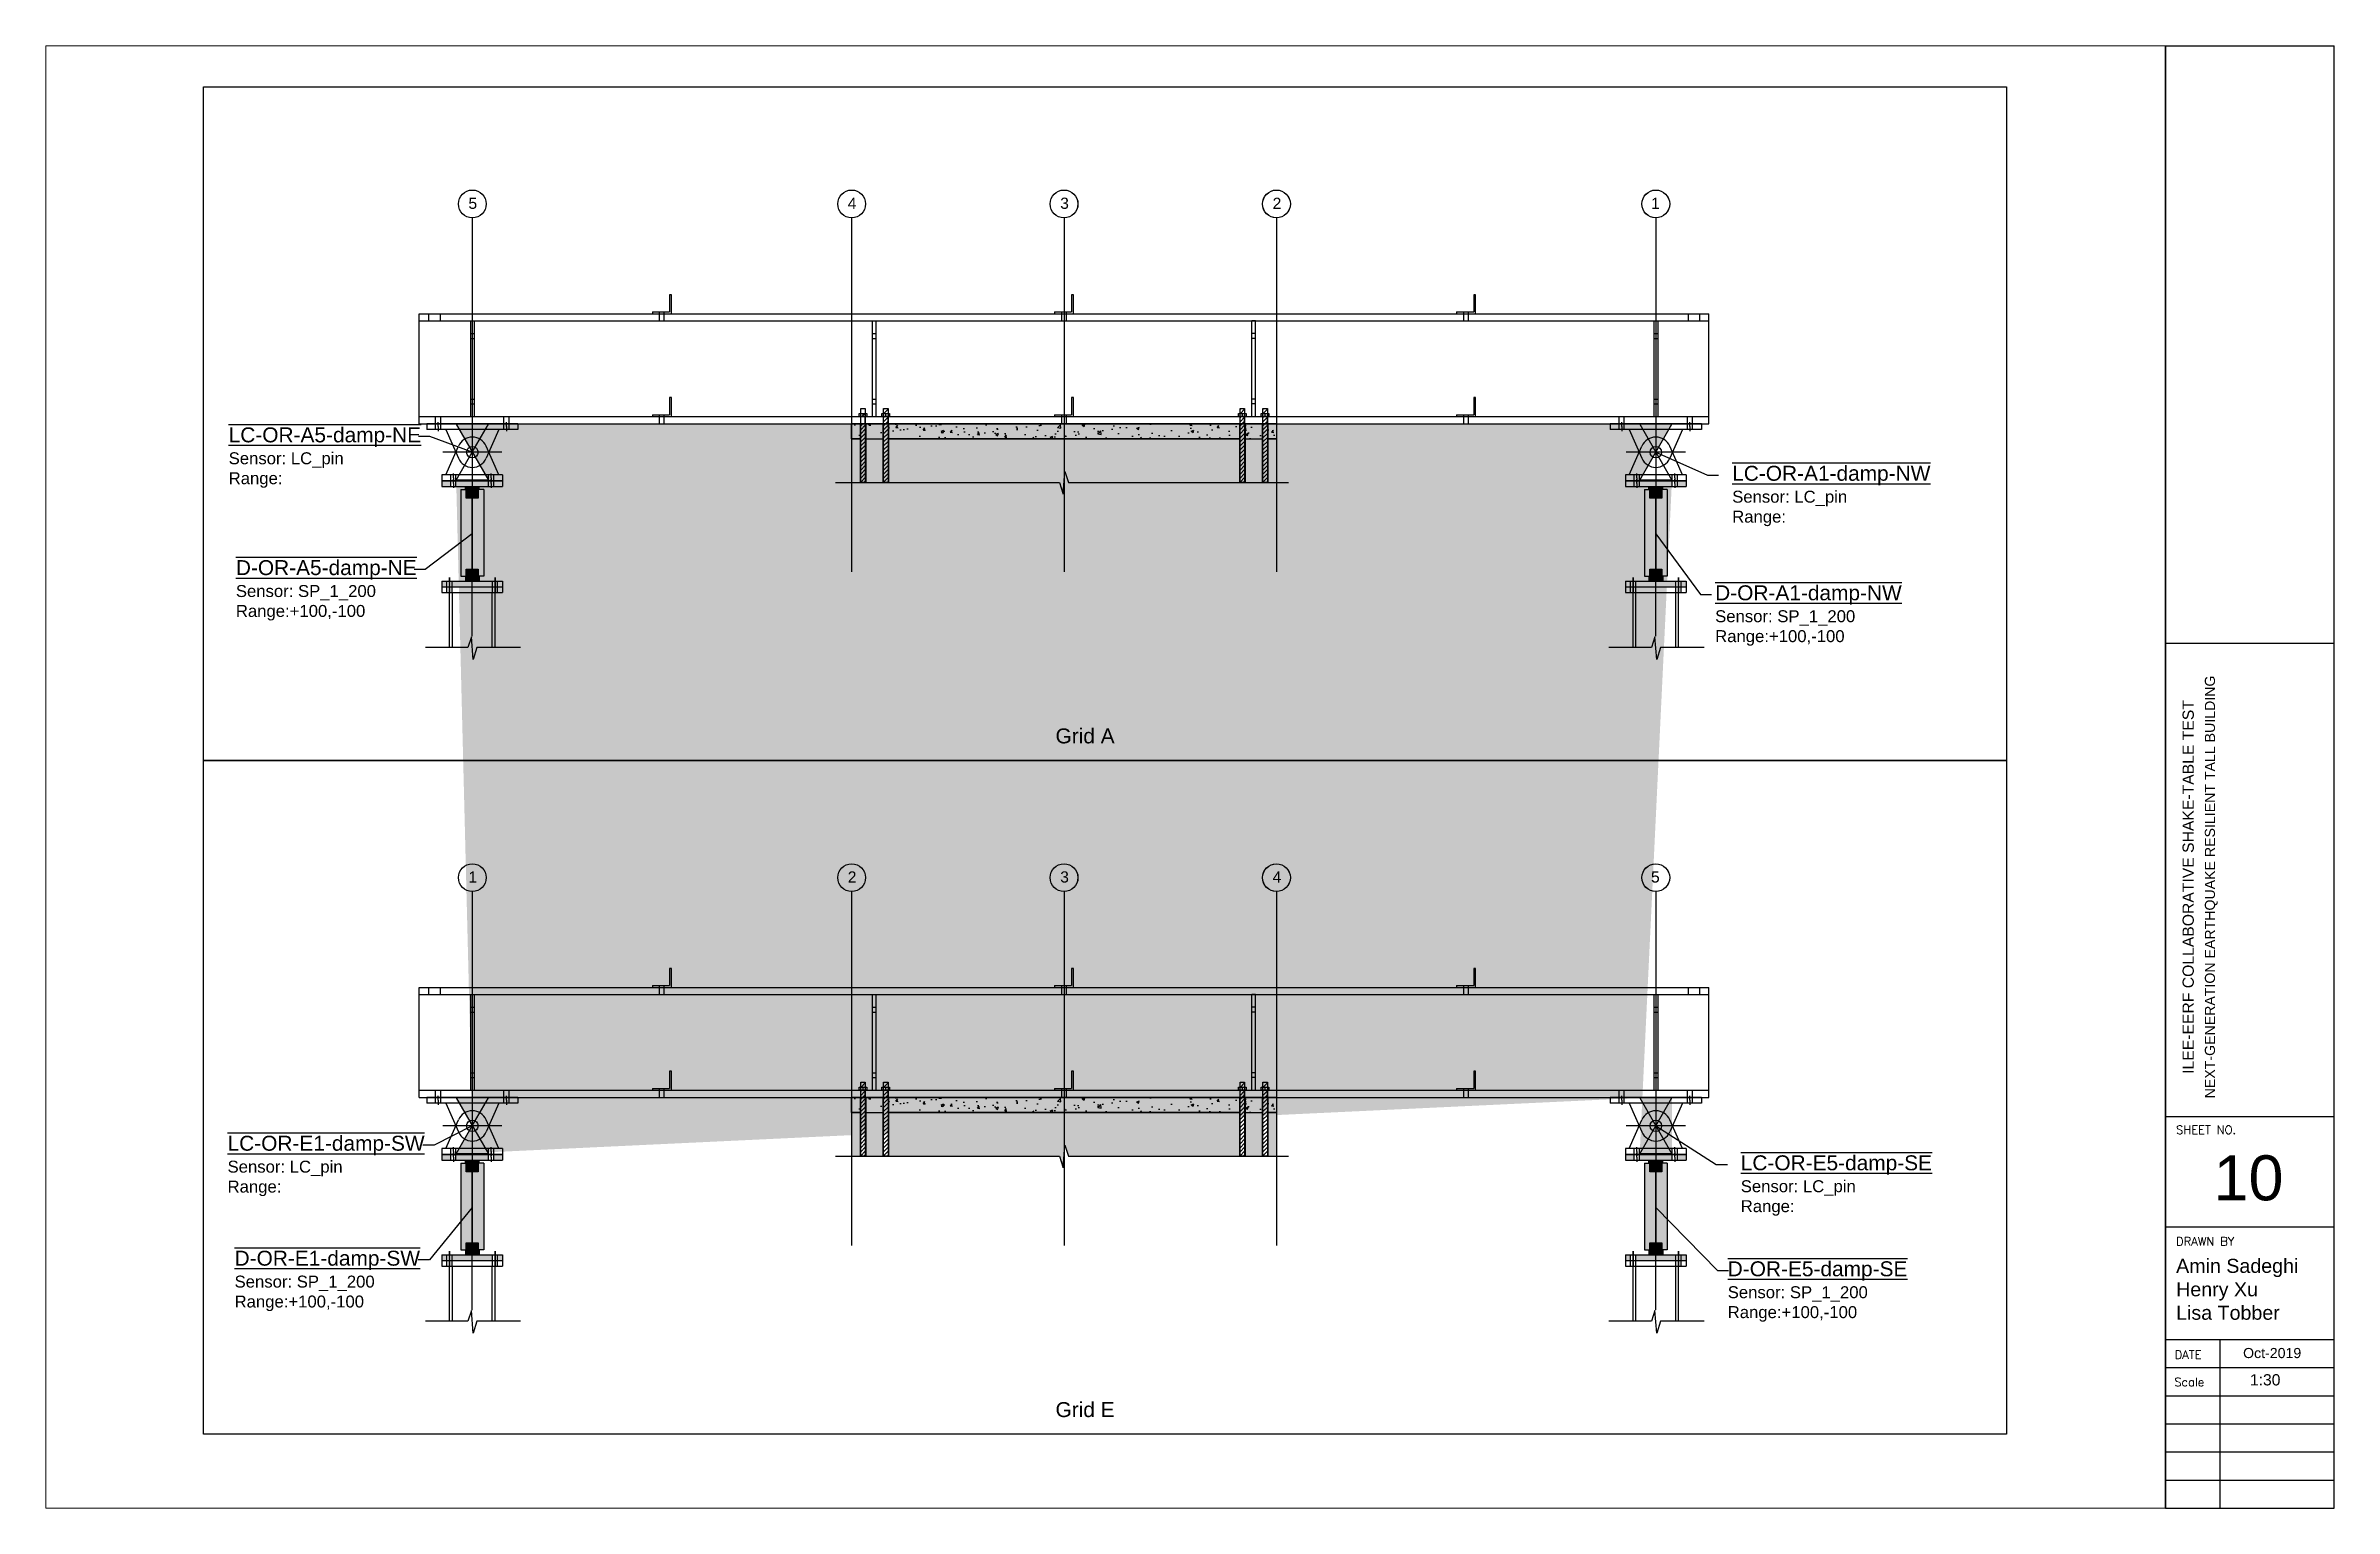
# Paper-space layout '10Outrigger LED' of a CAD drawing. Header units: millimetres. Extents: x 15 to 422, y 10 to 270.
# The model-space entities are those that its viewports show. They can reach past a viewport. Long polylines and large blocks are cut down to what shows.
import ezdxf
from ezdxf import colors
from ezdxf.entities.mleader import LeaderData, LeaderLine
from ezdxf.math import Vec2, Vec3

# ---------------------------------------------------------------- set-up
doc = ezdxf.new("R2010")
doc.units = ezdxf.units.MM
doc.header["$MEASUREMENT"] = 0
doc.linetypes.add('ACAD_ISO02W100', pattern=[15, 12, -3])
doc.linetypes.add('CENTER', pattern=[50.8, 31.75, -6.35, 6.35, -6.35])
for name, color, linetype in [('greygrid', 252, 'CENTER'), ('notation', 6, 'Continuous'), ('Note', 7, 'Continuous'), ('Plot', 254, 'Continuous'), ('SolidLine', 7, 'Continuous'), ('STRUCTURENOTE', 7, 'Continuous'), ('truss', 250, 'Continuous')]:
    doc.layers.add(name, color=color, linetype=linetype)
doc.styles.get("Standard").update_dxf_attribs({"font": 'arial.ttf'})
doc.styles.add('style1', font='arial.ttf', dxfattribs={"height": 2.5})

psp = doc.layouts.new('10Outrigger LED')

# ---------------------------------------------------------------- texts
at = {"insert": (407, 33.83), "char_height": 2, "width": 9.8438, "attachment_point": 1}
psp.add_mtext('1:30', dxfattribs=at)
at = {"layer": 'SolidLine', "insert": (406.76, 68.68), "char_height": 8, "attachment_point": 5, "style": 'style1'}
psp.add_mtext_dynamic_manual_height_columns('\\pxqc;10', width=21.402, gutter_width=4.71, heights=[6.57], dxfattribs=at)

msp = doc.modelspace()

# ---------------------------------------------------------------- texts
at = {"layer": 'greygrid', "color": 251, "lineweight": -2, "ltscale": 0.2, "true_color": 0x525252, "char_height": 37.5, "attachment_point": 5}
for s, insert in [('5', (21224, 7596.5)), ('4', (22493.9, 7596.5)), ('3', (23205.1, 7596.5)), ('3', (23205.2, 7596.5)), ('2', (23916.4, 7596.5)), ('1', (25183.3, 7596.5)), ('1', (21223.9, 5341.8)), ('1', (21224, 5341.8)), ('2', (22493.9, 5341.8)), ('2', (22494, 5341.8)), ('3', (23205.1, 5341.8)), ('3', (23205.2, 5341.8)), ('4', (23916.3, 5341.8)), ('4', (23916.4, 5341.8)), ('5', (25183.1, 5341.8)), ('5', (25183.3, 5341.8))]:
    msp.add_mtext_dynamic_manual_height_columns(s, width=22.5, gutter_width=50, heights=[0], dxfattribs=dict(at, insert=insert))
at = {"layer": 'greygrid', "lineweight": -2, "ltscale": 0.2, "char_height": 50, "attachment_point": 5}
for s, insert in [('Grid A', (23273.9, 5813.7)), ('Grid E', (23273.9, 3559))]:
    msp.add_mtext_dynamic_manual_height_columns(s, width=881.731, gutter_width=50, heights=[0], dxfattribs=dict(at, insert=insert))

# ---------------------------------------------------------------- blocks, each defined once
blk = doc.blocks.new('Sign')
at = {"layer": 'SolidLine'}
for p, q in [((392, 270), (422, 270)), ((392, 270), (392, 10)), ((422, 10), (422, 270)), ((392, 163.78), (422, 163.78)), ((392, 79.67), (422, 79.67)), ((392, 60), (422, 60)), ((392, 40), (422, 40)), ((401.67, 40), (401.67, 10)), ((392, 35), (422, 35)), ((392, 30), (422, 30)), ((392, 25), (422, 25)), ((392, 20), (422, 20)), ((392, 15), (422, 15)), ((392, 10), (422, 10))]:
    blk.add_line(p, q, dxfattribs=at)
at = {"layer": 'SolidLine', "attachment_point": 5, "rotation": 90, "style": 'style1'}
for s, width, heights, insert, char_height in [('\\pxqc;{\\C256;\\c0;NEXT-GENERATION EARTHQUAKE RESILIENT TALL BUILDING }', 88.7528, [7.26], (400.14, 120.45), 1.8), ('{\\C256;\\c0;ILEE-EERF COLLABORATIVE SHAKE-TABLE TEST }', 72.1629, [5.73], (396.04, 120.45), 2)]:
    blk.add_mtext_dynamic_manual_height_columns(s, width=width, gutter_width=4.71, heights=heights, dxfattribs=dict(at, insert=insert, char_height=char_height))
at = {"layer": 'SolidLine', "attachment_point": 1, "style": 'style1'}
for s, width, heights, insert, char_height in [('{\\Fsimplex|c134;SHEET NO.}', 16.7819, [2.56], (393.88, 78.02), 1.5), ('{\\Fsimplex|c134;DRAWN BY}', 19.2289, [2.02], (393.88, 58.19), 1.5), ('Amin Sadeghi\\PHenry Xu\\PLisa Tobber', 26.2669, [12.46], (393.88, 54.34), 2.5), ('{\\Fsimplex|c134;DATE}', 7.0156, [1.25], (393.63, 38.03), 1.5), ('Oct-2019', 15.7439, [1.39], (405.79, 38.49), 1.8), ('{\\Fsimplex|c0;Scale}', 7.0156, [1.25], (393.56, 33.19), 1.5)]:
    blk.add_mtext_dynamic_manual_height_columns(s, width=width, gutter_width=4.71, heights=heights, dxfattribs=dict(at, insert=insert, char_height=char_height))

# ---------------------------------------------------------------- hatches: boundary and pattern name
h = msp.add_hatch()
h.set_pattern_fill('ANSI31', color=1)
h.set_pattern_definition([(45, (-9799.02492, -7567.50449), (-0.08838834765, 0.08838834765), [])])
edge = h.paths.add_edge_path()
edge.add_line((21276.4, 4602.3), (21168.4, 4602.4))
edge.add_line((21222.4, 4508.7), (21276.4, 4602.3))
edge.add_line((21168.4, 4602.4), (21276.4, 4415.4))
edge.add_line((21168.4, 4415.4), (21222.4, 4508.9))
edge.add_line((21276.4, 4415.4), (21168.4, 4415.4))
edge.add_line((25130.8, 4602.5), (25238.8, 4415.5))
edge.add_line((25130.8, 4415.5), (25184.8, 4509))
edge.add_line((25238.8, 4602.4), (25130.8, 4602.5))
edge.add_line((25184.8, 4508.8), (25238.8, 4602.4))
edge.add_line((25238.8, 4415.5), (25130.8, 4415.5))
edge.add_line((25238.8, 6670.1), (25130.8, 6670.1))
edge.add_line((25130.8, 6670.1), (25184.8, 6763.6))
edge.add_line((25130.8, 6857.2), (25238.8, 6670.1))
edge.add_line((25184.8, 6763.5), (25238.8, 6857))
edge.add_line((25238.8, 6857), (25130.8, 6857.2))
edge.add_line((21276.4, 6856.9), (21168.4, 6857.1))
edge.add_line((21168.4, 6857.1), (21276.4, 6670))
edge.add_line((21222.4, 6763.4), (21276.4, 6856.9))
edge.add_line((21168.4, 6670), (21222.4, 6763.5))
edge.add_line((21276.4, 6670), (21168.4, 6670))
h = msp.add_hatch(color=1)
h.dxf.hatch_style = 1
h.paths.add_polyline_path([(21202.4, 6609.2), (21242.4, 6609.2), (21242.4, 6649.2), (21202.4, 6649.2)])
h = msp.add_hatch(color=1)
h.dxf.hatch_style = 1
h.paths.add_polyline_path([(25164.8, 6609.2), (25204.8, 6609.2), (25204.8, 6649.2), (25164.8, 6649.2)])
h = msp.add_hatch(color=1)
h.dxf.hatch_style = 1
h.paths.add_polyline_path([(21202.4, 6331.7), (21242.4, 6331.7), (21242.4, 6371.7), (21202.4, 6371.7)])
h = msp.add_hatch(color=1)
h.dxf.hatch_style = 1
h.paths.add_polyline_path([(25164.8, 6331.7), (25204.8, 6331.7), (25204.8, 6371.7), (25164.8, 6371.7)])
h = msp.add_hatch(color=1)
h.dxf.hatch_style = 1
h.paths.add_polyline_path([(21202.4, 4354.6), (21242.4, 4354.6), (21242.4, 4394.6), (21202.4, 4394.6)])
h = msp.add_hatch(color=1)
h.dxf.hatch_style = 1
h.paths.add_polyline_path([(25164.8, 4354.6), (25204.8, 4354.6), (25204.8, 4394.6), (25164.8, 4394.6)])
h = msp.add_hatch(color=1)
h.dxf.hatch_style = 1
h.paths.add_polyline_path([(21202.4, 4077.1), (21242.4, 4077.1), (21242.4, 4117.1), (21202.4, 4117.1)])
h = msp.add_hatch(color=1)
h.dxf.hatch_style = 1
h.paths.add_polyline_path([(25164.8, 4077.1), (25204.8, 4077.1), (25204.8, 4117.1), (25164.8, 4117.1)])
at = {"layer": 'Plot', "ltscale": 0.1}
h = msp.add_hatch(dxfattribs=at)
h.set_pattern_fill('ANSI31', color=256, scale=3)
h.set_pattern_definition([(45, (-846693.633, -178756.033), (-6.73519209, 6.73519209), [])])
h.paths.add_polyline_path([(22523, 6909.6), (22523, 6893.6), (22538, 6893.6), (22538, 6909.6)], flags=17)
h.paths.add_polyline_path([(22538, 6882.6), (22523, 6882.6), (22523, 6858.8), (22538, 6858.8)], flags=17)
h.paths.add_polyline_path([(22538, 6909.6), (22523, 6909.6), (22523, 6662.6), (22538, 6662.6)])
h = msp.add_hatch(dxfattribs=at)
h.set_pattern_fill('ANSI31', color=256, scale=3)
h.set_pattern_definition([(45, (-846617.433, -178756.033), (-6.73519209, 6.73519209), [])])
h.paths.add_polyline_path([(22614.2, 6909.6), (22599.2, 6909.6), (22599.2, 6893.6), (22614.2, 6893.6)])
h.paths.add_polyline_path([(22614.2, 6882.6), (22599.2, 6882.6), (22599.2, 6858.8), (22614.2, 6858.8)])
h.paths.add_polyline_path([(22614.2, 6858.8), (22599.2, 6858.8), (22599.2, 6662.6), (22614.2, 6662.6)])
h = msp.add_hatch(dxfattribs=at)
h.set_pattern_fill('ANSI31', color=256, scale=3)
h.set_pattern_definition([(45, (-845423.633, -178756.033), (-6.73519209, 6.73519209), [])])
h.paths.add_polyline_path([(23808, 6909.6), (23793, 6909.6), (23793, 6893.6), (23808, 6893.6)])
h.paths.add_polyline_path([(23808, 6882.6), (23793, 6882.6), (23793, 6858.8), (23808, 6858.8)])
h.paths.add_polyline_path([(23808, 6858.8), (23793, 6858.8), (23793, 6662.6), (23808, 6662.6)])
h = msp.add_hatch(dxfattribs=at)
h.set_pattern_fill('ANSI31', color=256, scale=3)
h.set_pattern_definition([(45, (-845347.433, -178756.033), (-6.73519209, 6.73519209), [])])
h.paths.add_polyline_path([(23884.2, 6909.6), (23869.2, 6909.6), (23869.2, 6893.6), (23884.2, 6893.6)])
h.paths.add_polyline_path([(23884.2, 6882.6), (23869.2, 6882.6), (23869.2, 6858.8), (23884.2, 6858.8)])
h.paths.add_polyline_path([(23884.2, 6858.8), (23869.2, 6858.8), (23869.2, 6662.6), (23884.2, 6662.6)])
h = msp.add_hatch(dxfattribs=at)
h.set_pattern_fill('AR-CONC', color=256, scale=0.5)
h.set_pattern_definition([(50, (-846693.63, -178756.03), (91.0923345, -7.969543), [9.525, -104.775]), (355, (-846693.63, -178756.03), (-17.621711, 95.528423), [7.62, -83.820292]), (100.451445, (-846686.04, -178756.7), (73.4706235, 87.558876), [8.095004, -89.045122]), (46.1842, (-846693.63, -178730.63), (135.53952, -21.021164), [14.2875, -157.1625]), (96.635558, (-846682.34, -178732.39), (118.702067, 123.713062), [12.142512, -133.567804]), (351.184151, (-846693.63, -178730.63), (118.702067, 123.713062), [11.429984, -125.729866]), (21, (-846680.93, -178736.98), (75.8071956, -51.132599), [9.525, -104.775]), (326, (-846680.93, -178736.98), (30.901014, 92.093983), [7.62, -83.82]), (71.451445, (-846674.615, -178741.24), (106.70821, 40.9613844), [8.095004, -89.044969]), (37.5, (-846693.633, -178756.033), (1.5443016, 42.2775194), [0, -82.804, 0, -85.09, 0, -84.1375]), (7.5, (-846693.633, -178756.033), (33.4098313, 50.0902874), [0, -48.514, 0, -80.899, 0, -32.0675]), (327.5, (-846721.954, -178756.033), (67.7952976, -2.864372), [0, -31.75, 0, -99.06, 0, -131.445]), (317.5, (-846734.654, -178756.033), (74.0645907, 12.7132455), [0, -41.275, 0, -65.786, 0, -93.345])])
h.paths.add_polyline_path([(22520.9, 6858.8), (22492.4, 6858.8), (22492.4, 6808), (22520.9, 6808)])
h.paths.add_polyline_path([(22597.1, 6858.8), (22540, 6858.8), (22540, 6808), (22597.1, 6808)])
h.paths.add_polyline_path([(22616.2, 6858.8), (22616.2, 6808), (23203.6, 6808), (23203.6, 6858.8)])
h.paths.add_polyline_path([(23203.6, 6858.8), (23203.6, 6808), (23790.9, 6808), (23790.9, 6858.8)])
h.paths.add_polyline_path([(23810, 6858.8), (23810, 6808), (23867.1, 6808), (23867.1, 6858.8)])
h.paths.add_polyline_path([(23914.8, 6858.8), (23886.2, 6858.8), (23886.2, 6808), (23914.8, 6808)])
h = msp.add_hatch(color=9, dxfattribs=at)
h.dxf.hatch_style = 1
h.paths.add_polyline_path([(22520.9, 6808), (22492.4, 6808), (22492.4, 6662.6), (22520.9, 6662.6)])
h.paths.add_polyline_path([(22597.1, 6808), (22540, 6808), (22540, 6662.6), (22597.1, 6662.6)])
h.paths.add_polyline_path([(23886.2, 6662.6), (23914.8, 6662.6), (23914.8, 6808), (23886.2, 6808)])
h.paths.add_polyline_path([(23867.1, 6808), (23810, 6808), (23810, 6662.6), (23867.1, 6662.6)])
h.paths.add_polyline_path([(23790.9, 6662.6), (23790.9, 6808), (23203.6, 6808), (23203.6, 6660.7), (23206.5, 6698.5), (23218.1, 6662.6)])
h.paths.add_polyline_path([(22616.2, 6808), (22616.2, 6662.6), (23188.3, 6662.6), (23200.7, 6624.1), (23203.6, 6660.7), (23203.6, 6808)])
h = msp.add_hatch(color=9, dxfattribs=at)
h.dxf.hatch_style = 1
h.paths.add_polyline_path([(21277.1, 6668.3), (21167.6, 6668.3), (21167.6, 6649.2), (21277.1, 6649.2)])
h.paths.add_polyline_path([(21150.1, 6668.3), (21120.8, 6668.3), (21120.8, 6649.2), (21150.1, 6649.2)])
h.paths.add_polyline_path([(21324, 6668.3), (21294.6, 6668.3), (21294.6, 6649.2), (21324, 6649.2)])
h.paths.add_polyline_path([(21260.5, 6638.5), (21245.5, 6638.5), (21245.5, 6649.2), (21222.4, 6649.2), (21222.4, 6331.7), (21245.5, 6331.7), (21245.5, 6348.8), (21260.5, 6348.8)])
h.paths.add_polyline_path([(21222.4, 6649.2), (21199.3, 6649.2), (21199.3, 6638.5), (21184.3, 6638.5), (21184.3, 6348.8), (21199.3, 6348.8), (21199.3, 6331.7), (21222.4, 6331.7)])
h.paths.add_polyline_path([(21137.4, 6331.7), (21120.8, 6331.7), (21120.8, 6319), (21120.8, 6312.7), (21137.4, 6312.7)])
h.paths.add_polyline_path([(21222.4, 6331.7), (21199.3, 6331.7), (21154.9, 6331.7), (21154.9, 6312.7), (21222.4, 6312.7)])
h.paths.add_polyline_path([(21289.8, 6331.7), (21222.4, 6331.7), (21222.4, 6312.7), (21289.8, 6312.7)])
h.paths.add_polyline_path([(21324, 6319), (21324, 6331.7), (21307.3, 6331.7), (21307.3, 6312.7), (21324, 6312.7)])
h = msp.add_hatch(color=9, dxfattribs=at)
h.dxf.hatch_style = 1
h.paths.add_polyline_path([(25239.5, 6668.3), (25130, 6668.3), (25130, 6649.2), (25239.5, 6649.2)])
h.paths.add_polyline_path([(25112.5, 6668.3), (25083.2, 6668.3), (25083.2, 6649.2), (25112.5, 6649.2)])
h.paths.add_polyline_path([(25286.4, 6668.3), (25257, 6668.3), (25257, 6649.2), (25286.4, 6649.2)])
h.paths.add_polyline_path([(25222.9, 6638.5), (25207.9, 6638.5), (25207.9, 6649.2), (25184.8, 6649.2), (25184.8, 6331.7), (25207.9, 6331.7), (25207.9, 6348.8), (25222.9, 6348.8)])
h.paths.add_polyline_path([(25184.8, 6649.2), (25161.7, 6649.2), (25161.7, 6638.5), (25146.7, 6638.5), (25146.7, 6348.8), (25161.7, 6348.8), (25161.7, 6331.7), (25184.8, 6331.7)])
h.paths.add_polyline_path([(25099.8, 6331.7), (25083.2, 6331.7), (25083.2, 6319), (25083.2, 6312.7), (25099.8, 6312.7)])
h.paths.add_polyline_path([(25184.8, 6331.7), (25161.7, 6331.7), (25117.3, 6331.7), (25117.3, 6312.7), (25184.8, 6312.7)])
h.paths.add_polyline_path([(25252.2, 6331.7), (25184.8, 6331.7), (25184.8, 6312.7), (25252.2, 6312.7)])
h.paths.add_polyline_path([(25286.4, 6319), (25286.4, 6331.7), (25269.7, 6331.7), (25269.7, 6312.7), (25286.4, 6312.7)])
h = msp.add_hatch(dxfattribs=at)
h.set_pattern_fill('AR-CONC', color=256, scale=0.5)
h.set_pattern_definition([(50, (-846693.63, -181010.66), (91.0923345, -7.969543), [9.525, -104.775]), (355, (-846693.63, -181010.66), (-17.621711, 95.528423), [7.62, -83.820292]), (100.451445, (-846686.04, -181011.33), (73.4706235, 87.558876), [8.095004, -89.045122]), (46.1842, (-846693.63, -180985.26), (135.53952, -21.021164), [14.2875, -157.1625]), (96.635558, (-846682.34, -180987.01), (118.702067, 123.713062), [12.142512, -133.567804]), (351.184151, (-846693.63, -180985.26), (118.702067, 123.713062), [11.429984, -125.729866]), (21, (-846680.93, -180991.61), (75.8071956, -51.132599), [9.525, -104.775]), (326, (-846680.93, -180991.61), (30.901014, 92.093983), [7.62, -83.82]), (71.451445, (-846674.615, -180995.87), (106.70821, 40.9613844), [8.095004, -89.044969]), (37.5, (-846693.633, -181010.662), (1.5443016, 42.2775194), [0, -82.804, 0, -85.09, 0, -84.1375]), (7.5, (-846693.633, -181010.662), (33.4098313, 50.0902874), [0, -48.514, 0, -80.899, 0, -32.0675]), (327.5, (-846721.954, -181010.662), (67.7952976, -2.864372), [0, -31.75, 0, -99.06, 0, -131.445]), (317.5, (-846734.654, -181010.66), (74.0645907, 12.7132455), [0, -41.275, 0, -65.786, 0, -93.345])])
h.paths.add_polyline_path([(22520.9, 4604.1), (22492.4, 4604.1), (22492.4, 4553.3), (22520.9, 4553.3)])
h.paths.add_polyline_path([(22597.1, 4604.1), (22540, 4604.1), (22540, 4553.3), (22597.1, 4553.3)])
h.paths.add_polyline_path([(23203.6, 4604.1), (22616.2, 4604.1), (22616.2, 4553.3), (23203.6, 4553.3)])
h.paths.add_polyline_path([(23790.9, 4604.1), (23203.6, 4604.1), (23203.6, 4553.3), (23790.9, 4553.3)])
h.paths.add_polyline_path([(23867.1, 4604.1), (23810, 4604.1), (23810, 4553.3), (23867.1, 4553.3)])
h.paths.add_polyline_path([(23914.8, 4604.1), (23886.2, 4604.1), (23886.2, 4553.3), (23914.8, 4553.3)])
h = msp.add_hatch(dxfattribs=at)
h.set_pattern_fill('ANSI31', color=256, scale=3)
h.set_pattern_definition([(45, (-846693.633, -181010.662), (-6.73519209, 6.73519209), [])])
h.paths.add_polyline_path([(22538, 4654.9), (22523, 4654.9), (22523, 4639), (22538, 4639)])
h.paths.add_polyline_path([(22538, 4628), (22523, 4628), (22523, 4604.1), (22538, 4604.1)])
h.paths.add_polyline_path([(22538, 4604.1), (22523, 4604.1), (22523, 4408), (22538, 4408)])
h = msp.add_hatch(dxfattribs=at)
h.set_pattern_fill('ANSI31', color=256, scale=3)
h.set_pattern_definition([(45, (-846617.433, -181010.662), (-6.73519209, 6.73519209), [])])
h.paths.add_polyline_path([(22614.2, 4654.9), (22599.2, 4654.9), (22599.2, 4639), (22614.2, 4639)])
h.paths.add_polyline_path([(22614.2, 4628), (22599.2, 4628), (22599.2, 4604.1), (22614.2, 4604.1)])
h.paths.add_polyline_path([(22614.2, 4604.1), (22599.2, 4604.1), (22599.2, 4408), (22614.2, 4408)])
h = msp.add_hatch(dxfattribs=at)
h.set_pattern_fill('ANSI31', color=256, scale=3)
h.set_pattern_definition([(45, (-845423.633, -181010.662), (-6.73519209, 6.73519209), [])])
h.paths.add_polyline_path([(23808, 4654.9), (23793, 4654.9), (23793, 4639), (23808, 4639)])
h.paths.add_polyline_path([(23808, 4628), (23793, 4628), (23793, 4604.1), (23808, 4604.1)])
h.paths.add_polyline_path([(23808, 4604.1), (23793, 4604.1), (23793, 4408), (23808, 4408)])
h = msp.add_hatch(dxfattribs=at)
h.set_pattern_fill('ANSI31', color=256, scale=3)
h.set_pattern_definition([(45, (-845347.433, -181010.662), (-6.73519209, 6.73519209), [])])
h.paths.add_polyline_path([(23884.2, 4654.9), (23869.2, 4654.9), (23869.2, 4639), (23884.2, 4639)])
h.paths.add_polyline_path([(23884.2, 4628), (23869.2, 4628), (23869.2, 4604.1), (23884.2, 4604.1)])
h.paths.add_polyline_path([(23884.2, 4604.1), (23869.2, 4604.1), (23869.2, 4408), (23884.2, 4408)])
h = msp.add_hatch(color=9, dxfattribs=at)
h.dxf.hatch_style = 1
h.paths.add_polyline_path([(22520.9, 4553.3), (22492.4, 4553.3), (22492.4, 4408), (22520.9, 4408)])
h.paths.add_polyline_path([(22597.1, 4553.3), (22540, 4553.3), (22540, 4408), (22597.1, 4408)])
h.paths.add_polyline_path([(23914.8, 4553.3), (23886.2, 4553.3), (23886.2, 4408), (23914.8, 4408)])
h.paths.add_polyline_path([(23867.1, 4553.3), (23810, 4553.3), (23810, 4408), (23867.1, 4408)])
h.paths.add_polyline_path([(23790.9, 4553.3), (23203.6, 4553.3), (23203.6, 4406), (23206.5, 4443.9), (23218.1, 4408), (23790.9, 4408)])
h.paths.add_polyline_path([(23203.6, 4553.3), (22616.2, 4553.3), (22616.2, 4408), (23188.3, 4408), (23200.7, 4369.5), (23203.6, 4406)])
h = msp.add_hatch(color=9, dxfattribs=at)
h.dxf.hatch_style = 1
h.paths.add_polyline_path([(21277.1, 4413.6), (21167.6, 4413.6), (21167.6, 4394.6), (21277.1, 4394.6)])
h.paths.add_polyline_path([(21150.1, 4413.6), (21120.8, 4413.6), (21120.8, 4394.6), (21150.1, 4394.6)])
h.paths.add_polyline_path([(21324, 4413.6), (21294.6, 4413.6), (21294.6, 4394.6), (21324, 4394.6)])
h.paths.add_polyline_path([(21260.5, 4383.8), (21245.5, 4383.8), (21245.5, 4394.6), (21222.4, 4394.6), (21222.4, 4077.1), (21245.5, 4077.1), (21245.5, 4094.2), (21260.5, 4094.2)])
h.paths.add_polyline_path([(21222.4, 4394.6), (21199.3, 4394.6), (21199.3, 4383.8), (21184.3, 4383.8), (21184.3, 4094.2), (21199.3, 4094.2), (21199.3, 4077.1), (21222.4, 4077.1)])
h.paths.add_polyline_path([(21137.4, 4077.1), (21120.8, 4077.1), (21120.8, 4064.4), (21120.8, 4058), (21137.4, 4058)])
h.paths.add_polyline_path([(21222.4, 4077.1), (21199.3, 4077.1), (21154.9, 4077.1), (21154.9, 4058), (21222.4, 4058)])
h.paths.add_polyline_path([(21289.8, 4077.1), (21222.4, 4077.1), (21222.4, 4058), (21289.8, 4058)])
h.paths.add_polyline_path([(21324, 4064.4), (21324, 4077.1), (21307.3, 4077.1), (21307.3, 4058), (21324, 4058)])
h = msp.add_hatch(color=9, dxfattribs=at)
h.dxf.hatch_style = 1
h.paths.add_polyline_path([(25239.5, 4413.6), (25130, 4413.6), (25130, 4394.6), (25239.5, 4394.6)])
h.paths.add_polyline_path([(25112.5, 4413.6), (25083.2, 4413.6), (25083.2, 4394.6), (25112.5, 4394.6)])
h.paths.add_polyline_path([(25286.4, 4413.6), (25257, 4413.6), (25257, 4394.6), (25286.4, 4394.6)])
h.paths.add_polyline_path([(25222.9, 4383.8), (25207.9, 4383.8), (25207.9, 4394.6), (25184.8, 4394.6), (25184.8, 4077.1), (25207.9, 4077.1), (25207.9, 4094.2), (25222.9, 4094.2)])
h.paths.add_polyline_path([(25184.8, 4394.6), (25161.7, 4394.6), (25161.7, 4383.8), (25146.7, 4383.8), (25146.7, 4094.2), (25161.7, 4094.2), (25161.7, 4077.1), (25184.8, 4077.1)])
h.paths.add_polyline_path([(25099.8, 4077.1), (25083.2, 4077.1), (25083.2, 4064.4), (25083.2, 4058), (25099.8, 4058)])
h.paths.add_polyline_path([(25184.8, 4077.1), (25161.7, 4077.1), (25117.3, 4077.1), (25117.3, 4058), (25184.8, 4058)])
h.paths.add_polyline_path([(25252.2, 4077.1), (25184.8, 4077.1), (25184.8, 4058), (25252.2, 4058)])
h.paths.add_polyline_path([(25286.4, 4064.4), (25286.4, 4077.1), (25269.7, 4077.1), (25269.7, 4058), (25286.4, 4058)])

# ---------------------------------------------------------------- linework, layer by layer
at = {"color": 1}
for p, q in [((21276.4, 6856.9), (21168.4, 6857.1)), ((21168.4, 6857.1), (21276.4, 6670)), ((21222.4, 6763.4), (21276.4, 6856.9)), ((25238.8, 6857), (25130.8, 6857.2)), ((25130.8, 6857.2), (25238.8, 6670.1)), ((25184.8, 6763.5), (25238.8, 6857)), ((21168.4, 6670), (21222.4, 6763.5)), ((25130.8, 6670.1), (25184.8, 6763.6)), ((21276.4, 6670), (21168.4, 6670)), ((25238.8, 6670.1), (25130.8, 6670.1)), ((21222.4, 6629.2), (21222.4, 6351.7)), ((25184.8, 6629.2), (25184.8, 6351.7)), ((21276.4, 4602.3), (21168.4, 4602.4)), ((21168.4, 4602.4), (21276.4, 4415.4)), ((21222.4, 4508.7), (21276.4, 4602.3)), ((25238.8, 4602.4), (25130.8, 4602.5)), ((25130.8, 4602.5), (25238.8, 4415.5)), ((25184.8, 4508.8), (25238.8, 4602.4)), ((21168.4, 4415.4), (21222.4, 4508.9)), ((25130.8, 4415.5), (25184.8, 4509)), ((21276.4, 4415.4), (21168.4, 4415.4)), ((21222.4, 4374.6), (21222.4, 4097.1)), ((25238.8, 4415.5), (25130.8, 4415.5)), ((25184.8, 4374.6), (25184.8, 4097.1))]:
    msp.add_line(p, q, dxfattribs=at)
for points in [[(20322.3, 7986.1), (26358.5, 7986.1), (26358.5, 5731.5), (20322.3, 5731.5)], [(20322.3, 5731.5), (26358.5, 5731.5), (26358.5, 3476.8), (20322.3, 3476.8)]]:
    msp.add_lwpolyline(points, close=True)
for points in [[(21202.4, 6649.2), (21242.4, 6649.2), (21242.4, 6609.2), (21202.4, 6609.2)], [(25164.8, 6649.2), (25204.8, 6649.2), (25204.8, 6609.2), (25164.8, 6609.2)], [(21202.4, 6371.7), (21242.4, 6371.7), (21242.4, 6331.7), (21202.4, 6331.7)], [(25164.8, 6371.7), (25204.8, 6371.7), (25204.8, 6331.7), (25164.8, 6331.7)], [(21202.4, 4394.6), (21242.4, 4394.6), (21242.4, 4354.6), (21202.4, 4354.6)], [(25164.8, 4394.6), (25204.8, 4394.6), (25204.8, 4354.6), (25164.8, 4354.6)], [(21202.4, 4117.1), (21242.4, 4117.1), (21242.4, 4077.1), (21202.4, 4077.1)], [(25164.8, 4117.1), (25204.8, 4117.1), (25204.8, 4077.1), (25164.8, 4077.1)]]:
    msp.add_lwpolyline(points, close=True, dxfattribs=at)
at = {"layer": 'greygrid', "lineweight": -2, "ltscale": 0.2}
for p, q in [((21222.4, 7548), (21222.4, 6543.7)), ((22492.4, 7548), (22492.4, 6363)), ((23203.6, 7548), (23203.6, 6363)), ((23914.8, 7548), (23914.8, 6363)), ((25184.8, 7548), (25184.8, 6543.7)), ((21222.4, 5293.3), (21222.4, 4289)), ((22492.4, 5293.3), (22492.4, 4108.4)), ((23203.6, 5293.3), (23203.6, 4108.4)), ((23914.8, 5293.3), (23914.8, 4108.4)), ((25184.8, 5293.3), (25184.8, 4289))]:
    msp.add_line(p, q, dxfattribs=at)
at = {"layer": 'greygrid', "color": 251, "linetype": 'ByBlock', "lineweight": -2, "ltscale": 0.2, "true_color": 0x525252}
for centre in [(21222.3, 7594.5), (21222.4, 7594.5), (22492.3, 7594.5), (22492.4, 7594.5), (23203.5, 7594.5), (23203.6, 7594.5), (23914.7, 7594.5), (23914.8, 7594.5), (25184.7, 7594.5), (25184.8, 7594.5), (21222.3, 5339.8), (21222.4, 5339.8), (22492.3, 5339.8), (22492.4, 5339.8), (23203.5, 5339.8), (23203.6, 5339.8), (23914.7, 5339.8), (23914.8, 5339.8), (25184.7, 5339.8), (25184.8, 5339.8)]:
    msp.add_circle(centre, 46.5, dxfattribs=at)
at = {"layer": 'Note'}
for p, q in [((21076.3, 7227.1), (21076.3, 7203.3)), ((21114.4, 7227.1), (21114.4, 7203.3)), ((23171.8, 7203.3), (23184.5, 7203.3)), ((23832.2, 7203.3), (23844.9, 7203.3)), ((23838.6, 7203.3), (25184.8, 7203.3)), ((25178.4, 7203.3), (25191.1, 7203.3)), ((25292.7, 7227.1), (25292.7, 7203.3)), ((25330.8, 7227.1), (25330.8, 7203.3)), ((22492.4, 6858.8), (23914.8, 6858.8)), ((22492.4, 6820.7), (22492.4, 6662.6)), ((23171.8, 6858.8), (23184.5, 6858.8)), ((23914.8, 6820.7), (23914.8, 6662.6)), ((21076.3, 4972.4), (21076.3, 4948.6)), ((21114.4, 4972.4), (21114.4, 4948.6)), ((23171.8, 4948.6), (23184.5, 4948.6)), ((23832.2, 4948.6), (23844.9, 4948.6)), ((23838.6, 4948.6), (25184.8, 4948.6)), ((25178.4, 4948.6), (25191.1, 4948.6)), ((25292.7, 4972.4), (25292.7, 4948.6)), ((25330.8, 4972.4), (25330.8, 4948.6)), ((22492.4, 4604.1), (23914.8, 4604.1)), ((23171.8, 4604.1), (23184.5, 4604.1)), ((22492.4, 4566), (22492.4, 4408)), ((23914.8, 4566), (23914.8, 4408))]:
    msp.add_line(p, q, dxfattribs=at)
at = {"layer": 'Note', "linetype": 'ACAD_ISO02W100', "ltscale": 0.1}
for p, q in [((22520.9, 6858.8), (22520.9, 6662.6)), ((22540, 6858.8), (22540, 6662.6)), ((22597.1, 6858.8), (22597.1, 6662.6)), ((22616.2, 6858.8), (22616.2, 6662.6)), ((23790.9, 6858.8), (23790.9, 6662.6)), ((23810, 6858.8), (23810, 6662.6)), ((23867.1, 6858.8), (23867.1, 6662.6)), ((23886.2, 6858.8), (23886.2, 6662.6)), ((22520.9, 4604.1), (22520.9, 4408)), ((22540, 4604.1), (22540, 4408)), ((22597.1, 4604.1), (22597.1, 4408)), ((22616.2, 4604.1), (22616.2, 4408)), ((23790.9, 4604.1), (23790.9, 4408)), ((23810, 4604.1), (23810, 4408)), ((23867.1, 4604.1), (23867.1, 4408)), ((23886.2, 4604.1), (23886.2, 4408))]:
    msp.add_line(p, q, dxfattribs=at)
at = {"layer": 'Note', "ltscale": 0.1}
for centre in [(21222.4, 6763.5), (21222.4, 6763.5), (25184.8, 6763.5), (25184.8, 6763.5), (21222.4, 4508.9), (21222.4, 4508.9), (25184.8, 4508.9), (25184.8, 4508.9)]:
    msp.add_circle(centre, 19.1, dxfattribs=at)
at = {"layer": 'Plot', "ltscale": 0.1}
for p, q in [((21889.1, 7290.6), (21882.8, 7290.6)), ((21882.8, 7290.6), (21882.8, 7233.4)), ((21889.1, 7227.1), (21889.1, 7290.6)), ((23235.3, 7290.6), (23229, 7290.6)), ((23229, 7290.6), (23229, 7233.4)), ((23235.3, 7227.1), (23235.3, 7290.6)), ((24581.5, 7290.6), (24575.2, 7290.6)), ((24575.2, 7290.6), (24575.2, 7233.4)), ((24581.5, 7227.1), (24581.5, 7290.6)), ((21825.6, 7233.4), (21882.8, 7233.4)), ((21825.6, 7233.4), (21825.6, 7227.1)), ((21825.6, 7227.1), (21889.1, 7227.1)), ((21849.9, 7233.4), (21864.9, 7233.4)), ((22562.2, 7203.3), (22574.9, 7203.3)), ((23171.8, 7233.4), (23229, 7233.4)), ((23171.8, 7233.4), (23171.8, 7227.1)), ((23171.8, 7227.1), (23235.3, 7227.1)), ((23196.1, 7233.4), (23211.1, 7233.4)), ((23844.9, 7203.3), (23832.2, 7203.3)), ((24518, 7233.4), (24575.2, 7233.4)), ((24518, 7233.4), (24518, 7227.1)), ((24518, 7227.1), (24581.5, 7227.1)), ((24542.3, 7233.4), (24557.3, 7233.4)), ((21216, 7144.5), (21228.7, 7144.5)), ((22562.2, 7144.5), (22574.9, 7144.5)), ((23844.9, 7144.5), (23832.2, 7144.5)), ((25178.4, 7144.5), (25191.1, 7144.5)), ((21889.1, 6946.1), (21882.8, 6946.1)), ((21882.8, 6946.1), (21882.8, 6888.9)), ((21889.1, 6882.6), (21889.1, 6946.1)), ((23235.3, 6946.1), (23229, 6946.1)), ((23229, 6946.1), (23229, 6888.9)), ((23235.3, 6882.6), (23235.3, 6946.1)), ((24581.5, 6946.1), (24575.2, 6946.1)), ((24575.2, 6946.1), (24575.2, 6888.9)), ((24581.5, 6882.6), (24581.5, 6946.1)), ((21374.8, 6858.8), (21070, 6858.8)), ((21070, 6858.8), (21070, 6839.7)), ((21374.8, 6839.7), (21070, 6839.7)), ((21133.5, 6858.8), (21311.3, 6858.8)), ((21374.8, 6858.8), (21374.8, 6839.7)), ((21825.6, 6888.9), (21882.8, 6888.9)), ((21825.6, 6888.9), (21825.6, 6882.6)), ((21825.6, 6882.6), (21889.1, 6882.6)), ((21849.9, 6888.9), (21864.9, 6888.9)), ((22517.8, 6893.6), (22543.2, 6893.6)), ((22520.9, 6858.8), (22540, 6858.8)), ((22523, 6882.6), (22538, 6882.6)), ((22530.5, 6882.6), (22530.5, 6893.6)), ((22594, 6893.6), (22619.4, 6893.6)), ((22616.2, 6858.8), (22597.1, 6858.8)), ((22606.7, 6882.6), (22606.7, 6893.6)), ((23171.8, 6888.9), (23229, 6888.9)), ((23171.8, 6888.9), (23171.8, 6882.6)), ((23171.8, 6882.6), (23235.3, 6882.6)), ((23196.1, 6888.9), (23211.1, 6888.9)), ((23787.8, 6893.6), (23813.2, 6893.6)), ((23790.9, 6858.8), (23810, 6858.8)), ((23800.5, 6882.6), (23800.5, 6893.6)), ((23864, 6893.6), (23889.4, 6893.6)), ((23886.2, 6858.8), (23867.1, 6858.8)), ((23876.7, 6882.6), (23876.7, 6893.6)), ((24518, 6888.9), (24575.2, 6888.9)), ((24518, 6888.9), (24518, 6882.6)), ((24518, 6882.6), (24581.5, 6882.6)), ((24542.3, 6888.9), (24557.3, 6888.9)), ((25337.2, 6858.8), (25032.4, 6858.8)), ((25032.4, 6858.8), (25032.4, 6839.7)), ((25337.2, 6839.7), (25032.4, 6839.7)), ((25095.9, 6858.8), (25273.7, 6858.8)), ((25337.2, 6858.8), (25337.2, 6839.7)), ((22540, 6808), (22597.1, 6808)), ((23810, 6808), (23867.1, 6808)), ((21324, 6687.3), (21120.8, 6687.3)), ((21120.8, 6687.3), (21120.8, 6668.3)), ((21120.8, 6668.3), (21324, 6668.3)), ((21324, 6668.3), (21120.8, 6668.3)), ((21120.8, 6668.3), (21324, 6668.3)), ((21324, 6668.3), (21120.8, 6668.3)), ((21120.8, 6668.3), (21120.8, 6649.2)), ((21324, 6687.3), (21324, 6668.3)), ((21324, 6668.3), (21324, 6649.2)), ((25286.4, 6687.3), (25083.2, 6687.3)), ((25083.2, 6687.3), (25083.2, 6668.3)), ((25083.2, 6668.3), (25286.4, 6668.3)), ((25286.4, 6668.3), (25083.2, 6668.3)), ((25083.2, 6668.3), (25286.4, 6668.3)), ((25286.4, 6668.3), (25083.2, 6668.3)), ((25083.2, 6668.3), (25083.2, 6649.2)), ((25286.4, 6687.3), (25286.4, 6668.3)), ((25286.4, 6668.3), (25286.4, 6649.2)), ((21120.8, 6649.2), (21324, 6649.2)), ((21222.4, 6147.6), (21222.4, 6649.2)), ((25083.2, 6649.2), (25286.4, 6649.2)), ((25184.8, 6147.6), (25184.8, 6649.2)), ((21889.1, 5035.9), (21882.8, 5035.9)), ((21882.8, 5035.9), (21882.8, 4978.8)), ((21889.1, 4972.4), (21889.1, 5035.9)), ((23235.3, 5035.9), (23229, 5035.9)), ((23229, 5035.9), (23229, 4978.8)), ((23235.3, 4972.4), (23235.3, 5035.9)), ((24581.5, 5035.9), (24575.2, 5035.9)), ((24575.2, 5035.9), (24575.2, 4978.8)), ((24581.5, 4972.4), (24581.5, 5035.9)), ((21825.6, 4978.8), (21882.8, 4978.8)), ((21825.6, 4978.8), (21825.6, 4972.4)), ((21825.6, 4972.4), (21889.1, 4972.4)), ((21849.9, 4978.8), (21864.9, 4978.8)), ((22562.2, 4948.6), (22574.9, 4948.6)), ((23171.8, 4978.8), (23229, 4978.8)), ((23171.8, 4978.8), (23171.8, 4972.4)), ((23171.8, 4972.4), (23235.3, 4972.4)), ((23196.1, 4978.8), (23211.1, 4978.8)), ((23844.9, 4948.6), (23832.2, 4948.6)), ((24518, 4978.8), (24575.2, 4978.8)), ((24518, 4978.8), (24518, 4972.4)), ((24518, 4972.4), (24581.5, 4972.4)), ((24542.3, 4978.8), (24557.3, 4978.8)), ((21216, 4889.9), (21228.7, 4889.9)), ((22562.2, 4889.9), (22574.9, 4889.9)), ((23844.9, 4889.9), (23832.2, 4889.9)), ((25178.4, 4889.9), (25191.1, 4889.9)), ((21889.1, 4691.5), (21882.8, 4691.5)), ((21882.8, 4691.5), (21882.8, 4634.3)), ((21889.1, 4628), (21889.1, 4691.5)), ((23235.3, 4691.5), (23229, 4691.5)), ((23229, 4691.5), (23229, 4634.3)), ((23235.3, 4628), (23235.3, 4691.5)), ((24581.5, 4691.5), (24575.2, 4691.5)), ((24575.2, 4691.5), (24575.2, 4634.3)), ((24581.5, 4628), (24581.5, 4691.5)), ((21374.8, 4604.1), (21070, 4604.1)), ((21070, 4604.1), (21070, 4585.1)), ((21133.5, 4604.1), (21311.3, 4604.1)), ((21374.8, 4604.1), (21374.8, 4585.1)), ((21825.6, 4634.3), (21882.8, 4634.3)), ((21825.6, 4634.3), (21825.6, 4628)), ((21825.6, 4628), (21889.1, 4628)), ((21849.9, 4634.3), (21864.9, 4634.3)), ((22517.8, 4639), (22543.2, 4639)), ((22520.9, 4604.1), (22540, 4604.1)), ((22523, 4628), (22538, 4628)), ((22530.5, 4628), (22530.5, 4639)), ((22594, 4639), (22619.4, 4639)), ((22616.2, 4604.1), (22597.1, 4604.1)), ((22606.7, 4628), (22606.7, 4639)), ((23171.8, 4634.3), (23229, 4634.3)), ((23171.8, 4634.3), (23171.8, 4628)), ((23171.8, 4628), (23235.3, 4628)), ((23196.1, 4634.3), (23211.1, 4634.3)), ((23787.8, 4639), (23813.2, 4639)), ((23790.9, 4604.1), (23810, 4604.1)), ((23800.5, 4628), (23800.5, 4639)), ((23864, 4639), (23889.4, 4639)), ((23886.2, 4604.1), (23867.1, 4604.1)), ((23876.7, 4628), (23876.7, 4639)), ((24518, 4634.3), (24575.2, 4634.3)), ((24518, 4634.3), (24518, 4628)), ((24518, 4628), (24581.5, 4628)), ((24542.3, 4634.3), (24557.3, 4634.3)), ((25337.2, 4604.1), (25032.4, 4604.1)), ((25032.4, 4604.1), (25032.4, 4585.1)), ((25095.9, 4604.1), (25273.7, 4604.1)), ((25337.2, 4604.1), (25337.2, 4585.1)), ((21374.8, 4585.1), (21070, 4585.1)), ((22540, 4553.3), (22597.1, 4553.3)), ((23810, 4553.3), (23867.1, 4553.3)), ((25337.2, 4585.1), (25032.4, 4585.1)), ((21324, 4432.7), (21120.8, 4432.7)), ((21120.8, 4432.7), (21120.8, 4413.6)), ((21120.8, 4413.6), (21324, 4413.6)), ((21324, 4413.6), (21120.8, 4413.6)), ((21120.8, 4413.6), (21324, 4413.6)), ((21324, 4413.6), (21120.8, 4413.6)), ((21120.8, 4413.6), (21120.8, 4394.6)), ((21120.8, 4394.6), (21324, 4394.6)), ((21222.4, 3892.9), (21222.4, 4394.6)), ((21324, 4432.7), (21324, 4413.6)), ((21324, 4413.6), (21324, 4394.6)), ((25286.4, 4432.7), (25083.2, 4432.7)), ((25083.2, 4432.7), (25083.2, 4413.6)), ((25083.2, 4413.6), (25286.4, 4413.6)), ((25286.4, 4413.6), (25083.2, 4413.6)), ((25083.2, 4413.6), (25286.4, 4413.6)), ((25286.4, 4413.6), (25083.2, 4413.6)), ((25083.2, 4413.6), (25083.2, 4394.6)), ((25083.2, 4394.6), (25286.4, 4394.6)), ((25184.8, 3892.9), (25184.8, 4394.6)), ((25286.4, 4432.7), (25286.4, 4413.6)), ((25286.4, 4413.6), (25286.4, 4394.6))]:
    msp.add_line(p, q, dxfattribs=at)
at = {"layer": 'Plot', "linetype": 'ACAD_ISO02W100', "ltscale": 0.05}
for p, q in [((21849.4, 7203.3), (21849.4, 7233.4)), ((21865.3, 7203.3), (21865.3, 7233.4)), ((23195.6, 7203.3), (23195.6, 7233.4)), ((23211.5, 7203.3), (23211.5, 7233.4)), ((24541.8, 7203.3), (24541.8, 7233.4)), ((24557.7, 7203.3), (24557.7, 7233.4)), ((21216, 7160.4), (21228.7, 7160.4)), ((22562.2, 7160.4), (22574.9, 7160.4)), ((23844.9, 7160.4), (23832.2, 7160.4)), ((25178.4, 7160.4), (25191.1, 7160.4)), ((21216, 6941.3), (21228.7, 6941.3)), ((21216, 6925.5), (21228.7, 6925.5)), ((22562.2, 6941.3), (22574.9, 6941.3)), ((22562.2, 6925.5), (22574.9, 6925.5)), ((23844.9, 6941.3), (23832.2, 6941.3)), ((23844.9, 6925.5), (23832.2, 6925.5)), ((25178.4, 6941.3), (25191.1, 6941.3)), ((25178.4, 6925.5), (25191.1, 6925.5)), ((21099.3, 6839.7), (21099.3, 6882.6)), ((21099.3, 6839.7), (21099.3, 6858.8)), ((21108.1, 6849.3), (21108.1, 6864.3)), ((21108.1, 6849.3), (21108.1, 6834.3)), ((21116.8, 6839.7), (21116.8, 6882.6)), ((21116.8, 6839.7), (21116.8, 6858.8)), ((21327.9, 6839.7), (21327.9, 6882.6)), ((21327.9, 6839.7), (21327.9, 6858.8)), ((21336.7, 6849.3), (21336.7, 6864.3)), ((21336.7, 6849.3), (21336.7, 6834.3)), ((21345.4, 6839.7), (21345.4, 6882.6)), ((21345.4, 6839.7), (21345.4, 6858.8)), ((21849.4, 6858.8), (21849.4, 6888.9)), ((21865.3, 6858.8), (21865.3, 6888.9)), ((22523, 6858.8), (22523, 6882.6)), ((22538, 6858.8), (22538, 6882.6)), ((22599.2, 6858.8), (22599.2, 6882.6)), ((22614.2, 6858.8), (22614.2, 6882.6)), ((23195.6, 6858.8), (23195.6, 6888.9)), ((23211.5, 6858.8), (23211.5, 6888.9)), ((23793, 6858.8), (23793, 6882.6)), ((23808, 6858.8), (23808, 6882.6)), ((23869.2, 6858.8), (23869.2, 6882.6)), ((23884.2, 6858.8), (23884.2, 6882.6)), ((24541.8, 6858.8), (24541.8, 6888.9)), ((24557.7, 6858.8), (24557.7, 6888.9)), ((25061.7, 6839.7), (25061.7, 6882.6)), ((25061.7, 6839.7), (25061.7, 6858.8)), ((25070.5, 6849.3), (25070.5, 6864.3)), ((25070.5, 6849.3), (25070.5, 6834.3)), ((25079.2, 6839.7), (25079.2, 6882.6)), ((25079.2, 6839.7), (25079.2, 6858.8)), ((25290.3, 6839.7), (25290.3, 6882.6)), ((25290.3, 6839.7), (25290.3, 6858.8)), ((25299.1, 6849.3), (25299.1, 6864.3)), ((25299.1, 6849.3), (25299.1, 6834.3)), ((25307.8, 6839.7), (25307.8, 6882.6)), ((25307.8, 6839.7), (25307.8, 6858.8)), ((21150.1, 6668.3), (21150.1, 6687.3)), ((21150.1, 6649.2), (21150.1, 6668.3)), ((21158.9, 6677.8), (21158.9, 6692.8)), ((21158.9, 6677.8), (21158.9, 6662.8)), ((21158.9, 6658.8), (21158.9, 6673.8)), ((21167.6, 6668.3), (21167.6, 6687.3)), ((21167.6, 6649.2), (21167.6, 6668.3)), ((21277.1, 6668.3), (21277.1, 6687.3)), ((21277.1, 6649.2), (21277.1, 6668.3)), ((21285.9, 6677.8), (21285.9, 6692.8)), ((21285.9, 6677.8), (21285.9, 6662.8)), ((21285.9, 6658.8), (21285.9, 6673.8)), ((21294.6, 6668.3), (21294.6, 6687.3)), ((21294.6, 6649.2), (21294.6, 6668.3)), ((25112.5, 6668.3), (25112.5, 6687.3)), ((25112.5, 6649.2), (25112.5, 6668.3)), ((25121.3, 6677.8), (25121.3, 6692.8)), ((25121.3, 6677.8), (25121.3, 6662.8)), ((25121.3, 6658.8), (25121.3, 6673.8)), ((25130, 6668.3), (25130, 6687.3)), ((25130, 6649.2), (25130, 6668.3)), ((25239.5, 6668.3), (25239.5, 6687.3)), ((25239.5, 6649.2), (25239.5, 6668.3)), ((25248.3, 6677.8), (25248.3, 6692.8)), ((25248.3, 6677.8), (25248.3, 6662.8)), ((25248.3, 6658.8), (25248.3, 6673.8)), ((25257, 6668.3), (25257, 6687.3)), ((25257, 6649.2), (25257, 6668.3)), ((21158.9, 6658.8), (21158.9, 6643.8)), ((21285.9, 6658.8), (21285.9, 6643.8)), ((25121.3, 6658.8), (25121.3, 6643.8)), ((25248.3, 6658.8), (25248.3, 6643.8)), ((21137.4, 6293.6), (21137.4, 6331.7)), ((21154.9, 6293.6), (21154.9, 6331.7)), ((21289.8, 6293.6), (21289.8, 6331.7)), ((21307.3, 6293.6), (21307.3, 6331.7)), ((25099.8, 6293.6), (25099.8, 6331.7)), ((25117.3, 6293.6), (25117.3, 6331.7)), ((25252.2, 6293.6), (25252.2, 6331.7)), ((25269.7, 6293.6), (25269.7, 6331.7)), ((21216, 4905.8), (21228.7, 4905.8)), ((21849.4, 4948.6), (21849.4, 4978.8)), ((21865.3, 4948.6), (21865.3, 4978.8)), ((22562.2, 4905.8), (22574.9, 4905.8)), ((23195.6, 4948.6), (23195.6, 4978.8)), ((23211.5, 4948.6), (23211.5, 4978.8)), ((23844.9, 4905.8), (23832.2, 4905.8)), ((24541.8, 4948.6), (24541.8, 4978.8)), ((24557.7, 4948.6), (24557.7, 4978.8)), ((25178.4, 4905.8), (25191.1, 4905.8)), ((21216, 4686.7), (21228.7, 4686.7)), ((22562.2, 4686.7), (22574.9, 4686.7)), ((23844.9, 4686.7), (23832.2, 4686.7)), ((25178.4, 4686.7), (25191.1, 4686.7)), ((21099.3, 4585.1), (21099.3, 4628)), ((21099.3, 4585.1), (21099.3, 4604.1)), ((21108.1, 4594.6), (21108.1, 4609.6)), ((21116.8, 4585.1), (21116.8, 4628)), ((21116.8, 4585.1), (21116.8, 4604.1)), ((21216, 4670.8), (21228.7, 4670.8)), ((21327.9, 4585.1), (21327.9, 4628)), ((21327.9, 4585.1), (21327.9, 4604.1)), ((21336.7, 4594.6), (21336.7, 4609.6)), ((21345.4, 4585.1), (21345.4, 4628)), ((21345.4, 4585.1), (21345.4, 4604.1)), ((21849.4, 4604.1), (21849.4, 4634.3)), ((21865.3, 4604.1), (21865.3, 4634.3)), ((22523, 4604.1), (22523, 4628)), ((22538, 4604.1), (22538, 4628)), ((22562.2, 4670.8), (22574.9, 4670.8)), ((22599.2, 4604.1), (22599.2, 4628)), ((22614.2, 4604.1), (22614.2, 4628)), ((23195.6, 4604.1), (23195.6, 4634.3)), ((23211.5, 4604.1), (23211.5, 4634.3)), ((23793, 4604.1), (23793, 4628)), ((23808, 4604.1), (23808, 4628)), ((23844.9, 4670.8), (23832.2, 4670.8)), ((23869.2, 4604.1), (23869.2, 4628)), ((23884.2, 4604.1), (23884.2, 4628)), ((24541.8, 4604.1), (24541.8, 4634.3)), ((24557.7, 4604.1), (24557.7, 4634.3)), ((25061.7, 4585.1), (25061.7, 4628)), ((25061.7, 4585.1), (25061.7, 4604.1)), ((25070.5, 4594.6), (25070.5, 4609.6)), ((25079.2, 4585.1), (25079.2, 4628)), ((25079.2, 4585.1), (25079.2, 4604.1)), ((25178.4, 4670.8), (25191.1, 4670.8)), ((25290.3, 4585.1), (25290.3, 4628)), ((25290.3, 4585.1), (25290.3, 4604.1)), ((25299.1, 4594.6), (25299.1, 4609.6)), ((25307.8, 4585.1), (25307.8, 4628)), ((25307.8, 4585.1), (25307.8, 4604.1)), ((21108.1, 4594.6), (21108.1, 4579.6)), ((21336.7, 4594.6), (21336.7, 4579.6)), ((25070.5, 4594.6), (25070.5, 4579.6)), ((25299.1, 4594.6), (25299.1, 4579.6)), ((21150.1, 4413.6), (21150.1, 4432.7)), ((21150.1, 4394.6), (21150.1, 4413.6)), ((21158.9, 4423.2), (21158.9, 4438.2)), ((21158.9, 4423.2), (21158.9, 4408.2)), ((21158.9, 4404.1), (21158.9, 4419.1)), ((21158.9, 4404.1), (21158.9, 4389.1)), ((21167.6, 4413.6), (21167.6, 4432.7)), ((21167.6, 4394.6), (21167.6, 4413.6)), ((21277.1, 4413.6), (21277.1, 4432.7)), ((21277.1, 4394.6), (21277.1, 4413.6)), ((21285.9, 4423.2), (21285.9, 4438.2)), ((21285.9, 4423.2), (21285.9, 4408.2)), ((21285.9, 4404.1), (21285.9, 4419.1)), ((21285.9, 4404.1), (21285.9, 4389.1)), ((21294.6, 4413.6), (21294.6, 4432.7)), ((21294.6, 4394.6), (21294.6, 4413.6)), ((25112.5, 4413.6), (25112.5, 4432.7)), ((25112.5, 4394.6), (25112.5, 4413.6)), ((25121.3, 4423.2), (25121.3, 4438.2)), ((25121.3, 4423.2), (25121.3, 4408.2)), ((25121.3, 4404.1), (25121.3, 4419.1)), ((25121.3, 4404.1), (25121.3, 4389.1)), ((25130, 4413.6), (25130, 4432.7)), ((25130, 4394.6), (25130, 4413.6)), ((25239.5, 4413.6), (25239.5, 4432.7)), ((25239.5, 4394.6), (25239.5, 4413.6)), ((25248.3, 4423.2), (25248.3, 4438.2)), ((25248.3, 4423.2), (25248.3, 4408.2)), ((25248.3, 4404.1), (25248.3, 4419.1)), ((25248.3, 4404.1), (25248.3, 4389.1)), ((25257, 4413.6), (25257, 4432.7)), ((25257, 4394.6), (25257, 4413.6)), ((21137.4, 4039), (21137.4, 4077.1)), ((21154.9, 4039), (21154.9, 4077.1)), ((21289.8, 4039), (21289.8, 4077.1)), ((21307.3, 4039), (21307.3, 4077.1)), ((25099.8, 4039), (25099.8, 4077.1)), ((25117.3, 4039), (25117.3, 4077.1)), ((25252.2, 4039), (25252.2, 4077.1)), ((25269.7, 4039), (25269.7, 4077.1))]:
    msp.add_line(p, q, dxfattribs=at)
at = {"layer": 'Plot'}
for p, q in [((22562.2, 7203.3), (22574.9, 7203.3)), ((23844.9, 7203.3), (23832.2, 7203.3)), ((21133.5, 6839.7), (21175.9, 6743.1)), ((21311.3, 6839.7), (21268.9, 6743.1)), ((23914.8, 6858.8), (22492.4, 6858.8)), ((22498.7, 6882.6), (22638.4, 6882.6)), ((25095.9, 6839.7), (25138.3, 6743.1)), ((25273.7, 6839.7), (25231.3, 6743.1)), ((21133.5, 6687.3), (21175.9, 6783.9)), ((21311.3, 6687.3), (21268.9, 6783.9)), ((25095.9, 6687.3), (25138.3, 6783.9)), ((25273.7, 6687.3), (25231.3, 6783.9)), ((23200.6, 6622.8), (23206.5, 6698.5)), ((23206.5, 6698.5), (23218.1, 6662.6)), ((22438.3, 6662.6), (23188.3, 6662.6)), ((23188.3, 6662.6), (23199.9, 6626.7)), ((23218.1, 6662.6), (23954.6, 6662.6)), ((21120.8, 6331.7), (21324, 6331.7)), ((21120.8, 6331.7), (21120.8, 6319)), ((21120.8, 6319), (21120.8, 6293.6)), ((21120.8, 6312.7), (21324, 6312.7)), ((21120.8, 6293.6), (21324, 6293.6)), ((21146.2, 6109.8), (21146.2, 6293.6)), ((21298.6, 6109.8), (21298.6, 6293.6)), ((21324, 6331.7), (21324, 6319)), ((21324, 6319), (21324, 6293.6)), ((25083.2, 6331.7), (25286.4, 6331.7)), ((25083.2, 6331.7), (25083.2, 6319)), ((25083.2, 6319), (25083.2, 6293.6)), ((25083.2, 6312.7), (25286.4, 6312.7)), ((25083.2, 6293.6), (25286.4, 6293.6)), ((25108.6, 6109.8), (25108.6, 6293.6)), ((25261, 6109.8), (25261, 6293.6)), ((25286.4, 6331.7), (25286.4, 6319)), ((25286.4, 6319), (25286.4, 6293.6)), ((21219.4, 6145.7), (21207.8, 6109.8)), ((21225.3, 6070.1), (21219.4, 6145.7)), ((25181.8, 6145.7), (25170.2, 6109.8)), ((25187.7, 6070.1), (25181.8, 6145.7)), ((21207.8, 6109.8), (21065.4, 6109.8)), ((21237.7, 6109.8), (21225.3, 6070.1)), ((21384.2, 6109.8), (21237.7, 6109.8)), ((25170.2, 6109.8), (25027.8, 6109.8)), ((25200.1, 6109.8), (25187.7, 6070.1)), ((25346.6, 6109.8), (25200.1, 6109.8)), ((22562.2, 4948.6), (22574.9, 4948.6)), ((23844.9, 4948.6), (23832.2, 4948.6)), ((23914.8, 4604.1), (22492.4, 4604.1)), ((22498.7, 4628), (22638.4, 4628)), ((21133.5, 4585.1), (21175.9, 4488.5)), ((21133.5, 4432.7), (21175.9, 4529.3)), ((21311.3, 4585.1), (21268.9, 4488.5)), ((21311.3, 4432.7), (21268.9, 4529.3)), ((25095.9, 4585.1), (25138.3, 4488.5)), ((25095.9, 4432.7), (25138.3, 4529.3)), ((25273.7, 4585.1), (25231.3, 4488.5)), ((25273.7, 4432.7), (25231.3, 4529.3)), ((23200.6, 4368.2), (23206.5, 4443.9)), ((23206.5, 4443.9), (23218.1, 4408)), ((22438.3, 4408), (23188.3, 4408)), ((23188.3, 4408), (23199.9, 4372.1)), ((23218.1, 4408), (23954.6, 4408)), ((21120.8, 4077.1), (21324, 4077.1)), ((21120.8, 4077.1), (21120.8, 4064.4)), ((21120.8, 4064.4), (21120.8, 4039)), ((21324, 4077.1), (21324, 4064.4)), ((21324, 4064.4), (21324, 4039)), ((25083.2, 4077.1), (25286.4, 4077.1)), ((25083.2, 4077.1), (25083.2, 4064.4)), ((25083.2, 4064.4), (25083.2, 4039)), ((25286.4, 4077.1), (25286.4, 4064.4)), ((25286.4, 4064.4), (25286.4, 4039)), ((21120.8, 4058), (21324, 4058)), ((21120.8, 4039), (21324, 4039)), ((21146.2, 3855.2), (21146.2, 4039)), ((21298.6, 3855.2), (21298.6, 4039)), ((25083.2, 4058), (25286.4, 4058)), ((25083.2, 4039), (25286.4, 4039)), ((25108.6, 3855.2), (25108.6, 4039)), ((25261, 3855.2), (25261, 4039)), ((21207.8, 3855.2), (21065.4, 3855.2)), ((21219.4, 3891.1), (21207.8, 3855.2)), ((21225.3, 3815.4), (21219.4, 3891.1)), ((21237.7, 3855.2), (21225.3, 3815.4)), ((21384.2, 3855.2), (21237.7, 3855.2)), ((25170.2, 3855.2), (25027.8, 3855.2)), ((25181.8, 3891.1), (25170.2, 3855.2)), ((25187.7, 3815.4), (25181.8, 3891.1)), ((25200.1, 3855.2), (25187.7, 3815.4)), ((25346.6, 3855.2), (25200.1, 3855.2))]:
    msp.add_line(p, q, dxfattribs=at)
at = {"layer": 'Plot', "linetype": 'ACAD_ISO02W100', "ltscale": 0.1}
for p, q in [((21321.4, 6763.5), (21123.4, 6763.5)), ((25283.8, 6763.5), (25085.8, 6763.5)), ((21155.7, 6109.8), (21155.7, 6293.6)), ((21289, 6109.8), (21289, 6293.6)), ((25118.1, 6109.8), (25118.1, 6293.6)), ((25251.4, 6109.8), (25251.4, 6293.6)), ((21321.4, 4508.9), (21123.4, 4508.9)), ((25283.8, 4508.9), (25085.8, 4508.9)), ((21155.7, 3855.2), (21155.7, 4039)), ((21289, 3855.2), (21289, 4039)), ((25118.1, 3855.2), (25118.1, 4039)), ((25251.4, 3855.2), (25251.4, 4039))]:
    msp.add_line(p, q, dxfattribs=at)
at = {"layer": 'Plot', "ltscale": 0.2}
for p, q in [((21184.3, 6638.5), (21184.3, 6348.8)), ((21184.3, 6638.5), (21199.3, 6638.5)), ((21199.3, 6638.5), (21199.3, 6649.2)), ((21245.5, 6638.5), (21245.5, 6649.2)), ((21260.5, 6638.5), (21245.5, 6638.5)), ((21260.5, 6638.5), (21260.5, 6348.8)), ((25146.7, 6638.5), (25146.7, 6348.8)), ((25146.7, 6638.5), (25161.7, 6638.5)), ((25161.7, 6638.5), (25161.7, 6649.2)), ((25207.9, 6638.5), (25207.9, 6649.2)), ((25222.9, 6638.5), (25207.9, 6638.5)), ((25222.9, 6638.5), (25222.9, 6348.8)), ((21184.3, 6348.8), (21199.3, 6348.8)), ((21199.3, 6348.8), (21199.3, 6331.7)), ((21260.5, 6348.8), (21245.5, 6348.8)), ((21245.5, 6348.8), (21245.5, 6331.7)), ((25146.7, 6348.8), (25161.7, 6348.8)), ((25161.7, 6348.8), (25161.7, 6331.7)), ((25222.9, 6348.8), (25207.9, 6348.8)), ((25207.9, 6348.8), (25207.9, 6331.7)), ((21184.3, 4383.8), (21184.3, 4094.2)), ((21184.3, 4383.8), (21199.3, 4383.8)), ((21199.3, 4383.8), (21199.3, 4394.6)), ((21245.5, 4383.8), (21245.5, 4394.6)), ((21260.5, 4383.8), (21245.5, 4383.8)), ((21260.5, 4383.8), (21260.5, 4094.2)), ((25146.7, 4383.8), (25146.7, 4094.2)), ((25146.7, 4383.8), (25161.7, 4383.8)), ((25161.7, 4383.8), (25161.7, 4394.6)), ((25207.9, 4383.8), (25207.9, 4394.6)), ((25222.9, 4383.8), (25207.9, 4383.8)), ((25222.9, 4383.8), (25222.9, 4094.2)), ((21184.3, 4094.2), (21199.3, 4094.2)), ((21199.3, 4094.2), (21199.3, 4077.1)), ((21260.5, 4094.2), (21245.5, 4094.2)), ((21245.5, 4094.2), (21245.5, 4077.1)), ((25146.7, 4094.2), (25161.7, 4094.2)), ((25161.7, 4094.2), (25161.7, 4077.1)), ((25222.9, 4094.2), (25207.9, 4094.2)), ((25207.9, 4094.2), (25207.9, 4077.1))]:
    msp.add_line(p, q, dxfattribs=at)
at = {"layer": 'Plot', "linetype": 'ACAD_ISO02W100', "ltscale": 0.2}
for p, q in [((21146.2, 6344), (21146.2, 6294)), ((21146.2, 6294), (21146.2, 6344)), ((21298.6, 6344), (21298.6, 6294)), ((21298.6, 6294), (21298.6, 6344)), ((25108.6, 6344), (25108.6, 6294)), ((25108.6, 6294), (25108.6, 6344)), ((25261, 6344), (25261, 6294)), ((25261, 6294), (25261, 6344)), ((21146.2, 4089.4), (21146.2, 4039.4)), ((21146.2, 4039.4), (21146.2, 4089.4)), ((21298.6, 4089.4), (21298.6, 4039.4)), ((21298.6, 4039.4), (21298.6, 4089.4)), ((25108.6, 4089.4), (25108.6, 4039.4)), ((25108.6, 4039.4), (25108.6, 4089.4)), ((25261, 4089.4), (25261, 4039.4)), ((25261, 4039.4), (25261, 4089.4))]:
    msp.add_line(p, q, dxfattribs=at)
at = {"layer": 'Plot', "ltscale": 0.1}
for points in [[(22523, 6909.6), (22538, 6909.6), (22538, 6662.6), (22523, 6662.6)], [(22599.2, 6909.6), (22614.2, 6909.6), (22614.2, 6662.6), (22599.2, 6662.6)], [(23793, 6909.6), (23808, 6909.6), (23808, 6662.6), (23793, 6662.6)], [(23869.2, 6909.6), (23884.2, 6909.6), (23884.2, 6662.6), (23869.2, 6662.6)], [(22517.8, 6893.6), (22543.2, 6893.6), (22543.2, 6882.6), (22517.8, 6882.6)], [(22594, 6893.6), (22619.4, 6893.6), (22619.4, 6882.6), (22594, 6882.6)], [(23787.8, 6893.6), (23813.2, 6893.6), (23813.2, 6882.6), (23787.8, 6882.6)], [(23864, 6893.6), (23889.4, 6893.6), (23889.4, 6882.6), (23864, 6882.6)], [(22517.8, 4639), (22543.2, 4639), (22543.2, 4628), (22517.8, 4628)], [(22523, 4654.9), (22538, 4654.9), (22538, 4408), (22523, 4408)], [(22594, 4639), (22619.4, 4639), (22619.4, 4628), (22594, 4628)], [(22599.2, 4654.9), (22614.2, 4654.9), (22614.2, 4408), (22599.2, 4408)], [(23787.8, 4639), (23813.2, 4639), (23813.2, 4628), (23787.8, 4628)], [(23793, 4654.9), (23808, 4654.9), (23808, 4408), (23793, 4408)], [(23864, 4639), (23889.4, 4639), (23889.4, 4628), (23864, 4628)], [(23869.2, 4654.9), (23884.2, 4654.9), (23884.2, 4408), (23869.2, 4408)]]:
    msp.add_lwpolyline(points, close=True, dxfattribs=at)
for centre, start, end in [((21222.4, 6763.5), 23.68575, 156.31413), ((21222.4, 6763.5), 203.68575, 336.31413), ((25184.8, 6763.5), 23.68575, 156.31413), ((25184.8, 6763.5), 203.68575, 336.31413), ((21222.4, 4508.9), 23.68575, 156.31413), ((25184.8, 4508.9), 23.68575, 156.31413), ((21222.4, 4508.9), 203.68575, 336.31413), ((25184.8, 4508.9), 203.68575, 336.31413)]:
    msp.add_arc(centre, 50.8, start, end, dxfattribs=at)
at = {"layer": 'STRUCTURENOTE'}
for p, q in [((22492.4, 6808), (22520.9, 6808)), ((22616.2, 6808), (23790.9, 6808)), ((23886.2, 6808), (23914.8, 6808)), ((22492.4, 4553.3), (22520.9, 4553.3)), ((22616.2, 4553.3), (23790.9, 4553.3)), ((23886.2, 4553.3), (23914.8, 4553.3))]:
    msp.add_line(p, q, dxfattribs=at)
for points in [[(22520.9, 6808), (22492.4, 6808), (22492.4, 6858.8), (23914.8, 6858.8), (23914.8, 6808), (23886.2, 6808)], [(23790.9, 6808), (22616.2, 6808)], [(22520.9, 4553.3), (22492.4, 4553.3), (22492.4, 4604.1), (23914.8, 4604.1), (23914.8, 4553.3), (23886.2, 4553.3)], [(23790.9, 4553.3), (22616.2, 4553.3)]]:
    msp.add_lwpolyline(points, dxfattribs=at)
at = {"layer": 'truss'}
for p, q in [((21044.6, 7227.1), (25362.6, 7227.1)), ((21044.6, 7203.3), (25362.6, 7203.3)), ((21044.6, 7203.3), (22568.6, 7203.3)), ((21044.6, 6882.6), (25362.6, 6882.6)), ((21044.6, 6858.8), (25362.6, 6858.8)), ((21044.6, 4972.4), (25362.6, 4972.4)), ((21044.6, 4948.6), (25362.6, 4948.6)), ((21044.6, 4948.6), (22568.6, 4948.6)), ((21044.6, 4628), (25362.6, 4628)), ((21044.6, 4604.1), (25362.6, 4604.1))]:
    msp.add_line(p, q, dxfattribs=at)
at = {"layer": 'truss', "ltscale": 0.1}
for p, q in [((21044.6, 6858.8), (21044.6, 7227.1)), ((21216, 7203.3), (21216, 6882.6)), ((21228.7, 7203.3), (21228.7, 6882.6)), ((22562.2, 6882.6), (22562.2, 7203.3)), ((22574.9, 6882.6), (22574.9, 7203.3)), ((23832.2, 6882.6), (23832.2, 7203.3)), ((23844.9, 6882.6), (23844.9, 7203.3)), ((25178.4, 7203.3), (25178.4, 6882.6)), ((25191.1, 7203.3), (25191.1, 6882.6)), ((25362.6, 6858.8), (25362.6, 7227.1)), ((21044.6, 4604.1), (21044.6, 4972.4)), ((21216, 4948.6), (21216, 4628)), ((21228.7, 4948.6), (21228.7, 4628)), ((22562.2, 4628), (22562.2, 4948.6)), ((22574.9, 4628), (22574.9, 4948.6)), ((23832.2, 4628), (23832.2, 4948.6)), ((23844.9, 4628), (23844.9, 4948.6)), ((25178.4, 4948.6), (25178.4, 4628)), ((25191.1, 4948.6), (25191.1, 4628)), ((25362.6, 4604.1), (25362.6, 4972.4))]:
    msp.add_line(p, q, dxfattribs=at)

msp.set_redraw_order([(e.dxf.handle, doc.entitydb.next_handle()) for e in msp.query("TEXT MTEXT ATTDEF DIMENSION ARC_DIMENSION")])  # texts and dimensions are drawn at this point

# ---------------------------------------------------------------- leaders
at = {"layer": 'notation'}
ml = msp.add_multileader_mtext('Standard', dxfattribs=at)
ml.set_content('\\pxsm1,ql;{\\L\\OLC-OR-A5-damp-NE}\\P{\\H0.8x;Sensor: LC_pin                  \\PRange:}', color=256)
ml.set_leader_properties()
ml.build(insert=Vec2(0, 0))
ml.multileader.update_dxf_attribs({"dogleg_length": 0.36, "arrow_head_size": 0.18})
ctx = ml.context
ctx.base_point, ctx.char_height, ctx.arrow_head_size, ctx.landing_gap_size, ctx.plane_origin = Vec3(20406.6, 6815.7), 50, 0.18, 0.09, Vec3(20683.9, 6777.3)
notes = []
notes.append((ctx, [(1, (1, 1, 0), (21079.7, 6815.7), (-1, 0), 37.5, [(0, [(21222.4, 6763.6)], 0, [])])]))
ctx.mtext.insert, ctx.mtext.width, ctx.mtext.defined_height, ctx.mtext.flow_direction = Vec3(20406.7, 6846.6), 624.618, 271.6, 5
ml = msp.add_multileader_mtext('Standard', dxfattribs=at)
ml.set_content('\\pxsm1,ql;{\\L\\OLC-OR-A1-damp-NW}\\P{\\H0.8x;Sensor: LC_pin               \\PRange:}', color=256)
ml.set_leader_properties()
ml.build(insert=Vec2(0, 0))
ml.multileader.update_dxf_attribs({"dogleg_length": 0.36, "arrow_head_size": 0.18})
ctx = ml.context
ctx.base_point, ctx.char_height, ctx.arrow_head_size, ctx.landing_gap_size, ctx.plane_origin = Vec3(25394.8, 6687.1), 50, 0.18, 0.09, Vec3(25723.3, 6777.3)
ctx.text_align_type = 2
notes.append((ctx, [(1, (1, 1, 0), (25357.3, 6687.1), (1, 0), 37.5, [(0, [(25184.8, 6763.6)], 0, [])])]))
ctx.mtext.insert, ctx.mtext.rotation, ctx.mtext.width, ctx.mtext.defined_height, ctx.mtext.alignment, ctx.mtext.flow_direction = Vec3(26052.6, 6718), 6.283185, 612.146, 271.6, 3, 5
ml = msp.add_multileader_mtext('Standard', dxfattribs=at)
ml.set_content('\\pxsm1,ql;{\\L\\OD-OR-A5-damp-NE}\\P{\\H0.8x;Sensor: SP_1_200              \\PRange:+100,-100}', color=256)
ml.set_leader_properties()
ml.build(insert=Vec2(0, 0))
ml.multileader.update_dxf_attribs({"dogleg_length": 0.36, "arrow_head_size": 0.18})
ctx = ml.context
ctx.base_point, ctx.char_height, ctx.arrow_head_size, ctx.landing_gap_size, ctx.plane_origin = Vec3(20430.7, 6371.4), 50, 0.18, 0.09, Vec3(20683.8, 6504.2)
notes.append((ctx, [(1, (1, 1, 0), (21064.7, 6371.4), (-1, 0), 37.5, [(0, [(21222.4, 6490.5)], 0, [])])]))
ctx.mtext.insert, ctx.mtext.width, ctx.mtext.defined_height, ctx.mtext.flow_direction = Vec3(20430.8, 6402.3), 630.294, 271.6, 5
ml = msp.add_multileader_mtext('Standard', dxfattribs=at)
ml.set_content('\\pxsm1,ql;{\\L\\OD-OR-A1-damp-NW\\P\\H0.8x;\\l\\oSensor: SP_1_200                 \\PRange:+100,-100}', color=256)
ml.set_leader_properties()
ml.build(insert=Vec2(0, 0))
ml.multileader.update_dxf_attribs({"dogleg_length": 0.36, "arrow_head_size": 0.18})
ctx = ml.context
ctx.base_point, ctx.char_height, ctx.arrow_head_size, ctx.landing_gap_size, ctx.plane_origin = Vec3(25371.5, 6287.2), 50, 0.18, 0.09, Vec3(25723.3, 6504.2)
ctx.text_align_type = 2
notes.append((ctx, [(1, (1, 1, 0), (25334, 6287.2), (1, 0), 37.5, [(0, [(25184.8, 6490.5)], 0, [])])]))
ctx.mtext.insert, ctx.mtext.rotation, ctx.mtext.width, ctx.mtext.defined_height, ctx.mtext.alignment, ctx.mtext.flow_direction = Vec3(25990.2, 6318), 6.283185, 606.793, 271.6, 3, 5
ml = msp.add_multileader_mtext('Standard', dxfattribs=at)
ml.set_content('\\pxsm1,ql;{\\L\\OLC-OR-E1-damp-SW}\\P{\\H0.8x;Sensor: LC_pin                  \\PRange:}', color=256)
ml.set_leader_properties()
ml.build(insert=Vec2(0, 0))
ml.multileader.update_dxf_attribs({"dogleg_length": 0.36, "arrow_head_size": 0.18})
ctx = ml.context
ctx.base_point, ctx.char_height, ctx.arrow_head_size, ctx.landing_gap_size, ctx.plane_origin = Vec3(20402.9, 4444.9), 50, 0.18, 0.09, Vec3(20683.9, 4522.7)
notes.append((ctx, [(1, (1, 1, 0), (21094.5, 4444.9), (-1, 0), 37.5, [(0, [(21222.4, 4509)], 0, [])])]))
ctx.mtext.insert, ctx.mtext.width, ctx.mtext.defined_height, ctx.mtext.flow_direction = Vec3(20403, 4475.8), 617.544, 271.6, 5
ml = msp.add_multileader_mtext('Standard', dxfattribs=at)
ml.set_content('\\pxsm1,ql;{\\L\\OLC-OR-E5-damp-SE}\\P{\\H0.8x;Sensor: LC_pin                 \\PRange:}', color=256)
ml.set_leader_properties()
ml.build(insert=Vec2(0, 0))
ml.multileader.update_dxf_attribs({"dogleg_length": 0.36, "arrow_head_size": 0.18})
ctx = ml.context
ctx.base_point, ctx.char_height, ctx.arrow_head_size, ctx.landing_gap_size, ctx.plane_origin = Vec3(25424.3, 4379.4), 50, 0.18, 0.09, Vec3(25723.3, 4522.7)
ctx.text_align_type = 2
notes.append((ctx, [(1, (1, 1, 0), (25386.7, 4379.4), (1, 0), 37.5, [(0, [(25184.8, 4509)], 0, [])])]))
ctx.mtext.insert, ctx.mtext.rotation, ctx.mtext.width, ctx.mtext.defined_height, ctx.mtext.alignment, ctx.mtext.flow_direction = Vec3(26055.9, 4410.3), 6.283185, 586.759, 271.6, 3, 5
ml = msp.add_multileader_mtext('Standard', dxfattribs=at)
ml.set_content('\\pxsm1,ql;{\\L\\OD-OR-E1-damp-SW}\\P{\\H0.8x;Sensor: SP_1_200                 \\PRange:+100,-100}', color=256)
ml.set_leader_properties()
ml.build(insert=Vec2(0, 0))
ml.multileader.update_dxf_attribs({"dogleg_length": 0.36, "arrow_head_size": 0.18})
ctx = ml.context
ctx.base_point, ctx.char_height, ctx.arrow_head_size, ctx.landing_gap_size, ctx.plane_origin = Vec3(20426.4, 4060.2), 50, 0.18, 0.09, Vec3(20683.8, 4249.5)
notes.append((ctx, [(1, (1, 1, 0), (21078.9, 4060.2), (-1, 0), 37.5, [(0, [(21222.4, 4235.8)], 0, [])])]))
ctx.mtext.insert, ctx.mtext.width, ctx.mtext.defined_height, ctx.mtext.flow_direction = Vec3(20426.5, 4091.1), 638.867, 271.6, 5
ml = msp.add_multileader_mtext('Standard', dxfattribs=at)
ml.set_content('\\pxsm1,ql;{\\L\\OD-OR-E5-damp-SE}\\P{\\H0.8x;Sensor: SP_1_200                \\PRange:+100,-100}', color=256)
ml.set_leader_properties()
ml.build(insert=Vec2(0, 0))
ml.multileader.update_dxf_attribs({"dogleg_length": 0.36, "arrow_head_size": 0.18})
ctx = ml.context
ctx.base_point, ctx.char_height, ctx.arrow_head_size, ctx.landing_gap_size, ctx.plane_origin = Vec3(25428.5, 4024.7), 50, 0.18, 0.09, Vec3(25723.3, 4249.5)
ctx.text_align_type = 2
notes.append((ctx, [(1, (1, 1, 0), (25391, 4024.7), (1, 0), 37.5, [(0, [(25184.8, 4235.8)], 0, [])])]))
ctx.mtext.insert, ctx.mtext.rotation, ctx.mtext.width, ctx.mtext.defined_height, ctx.mtext.alignment, ctx.mtext.flow_direction = Vec3(26021.1, 4055.6), 6.283185, 595.618, 271.6, 3, 5
for ctx, leaders in notes:
    for number, flags, end, landing, length, lines in leaders:
        leader = LeaderData()
        leader.index, (leader.has_last_leader_line, leader.has_dogleg_vector, leader.attachment_direction) = number, flags
        leader.last_leader_point, leader.dogleg_vector, leader.dogleg_length = Vec3(end), Vec3(landing), length
        for number, points, colour, breaks in lines:
            line = LeaderLine()
            line.index, line.vertices, line.color, line.breaks = number, Vec3.list(points), colors.encode_raw_color(colour), breaks
            leader.lines.append(line)
        ctx.leaders.append(leader)

# ---------------------------------------------------------------- linework, layer by layer
at = {"layer": 'SolidLine'}
psp.add_line((392, 10), (392, 270), dxfattribs=at)

# ---------------------------------------------------------------- block references
psp.add_blockref('Sign', (0, 0), dxfattribs=at)

psp.set_redraw_order([(e.dxf.handle, doc.entitydb.next_handle()) for e in psp.query("TEXT MTEXT ATTDEF DIMENSION ARC_DIMENSION")])  # texts and dimensions are drawn at this point

# ---------------------------------------------------------------- viewports
at = {"layer": 'SolidLine'}
psp.add_viewport(center=(203.5, 140), size=(377, 260), view_center_point=(23342.85, 5676.54), view_height=4894.4495, dxfattribs=at)

doc.saveas('drawing.dxf')
